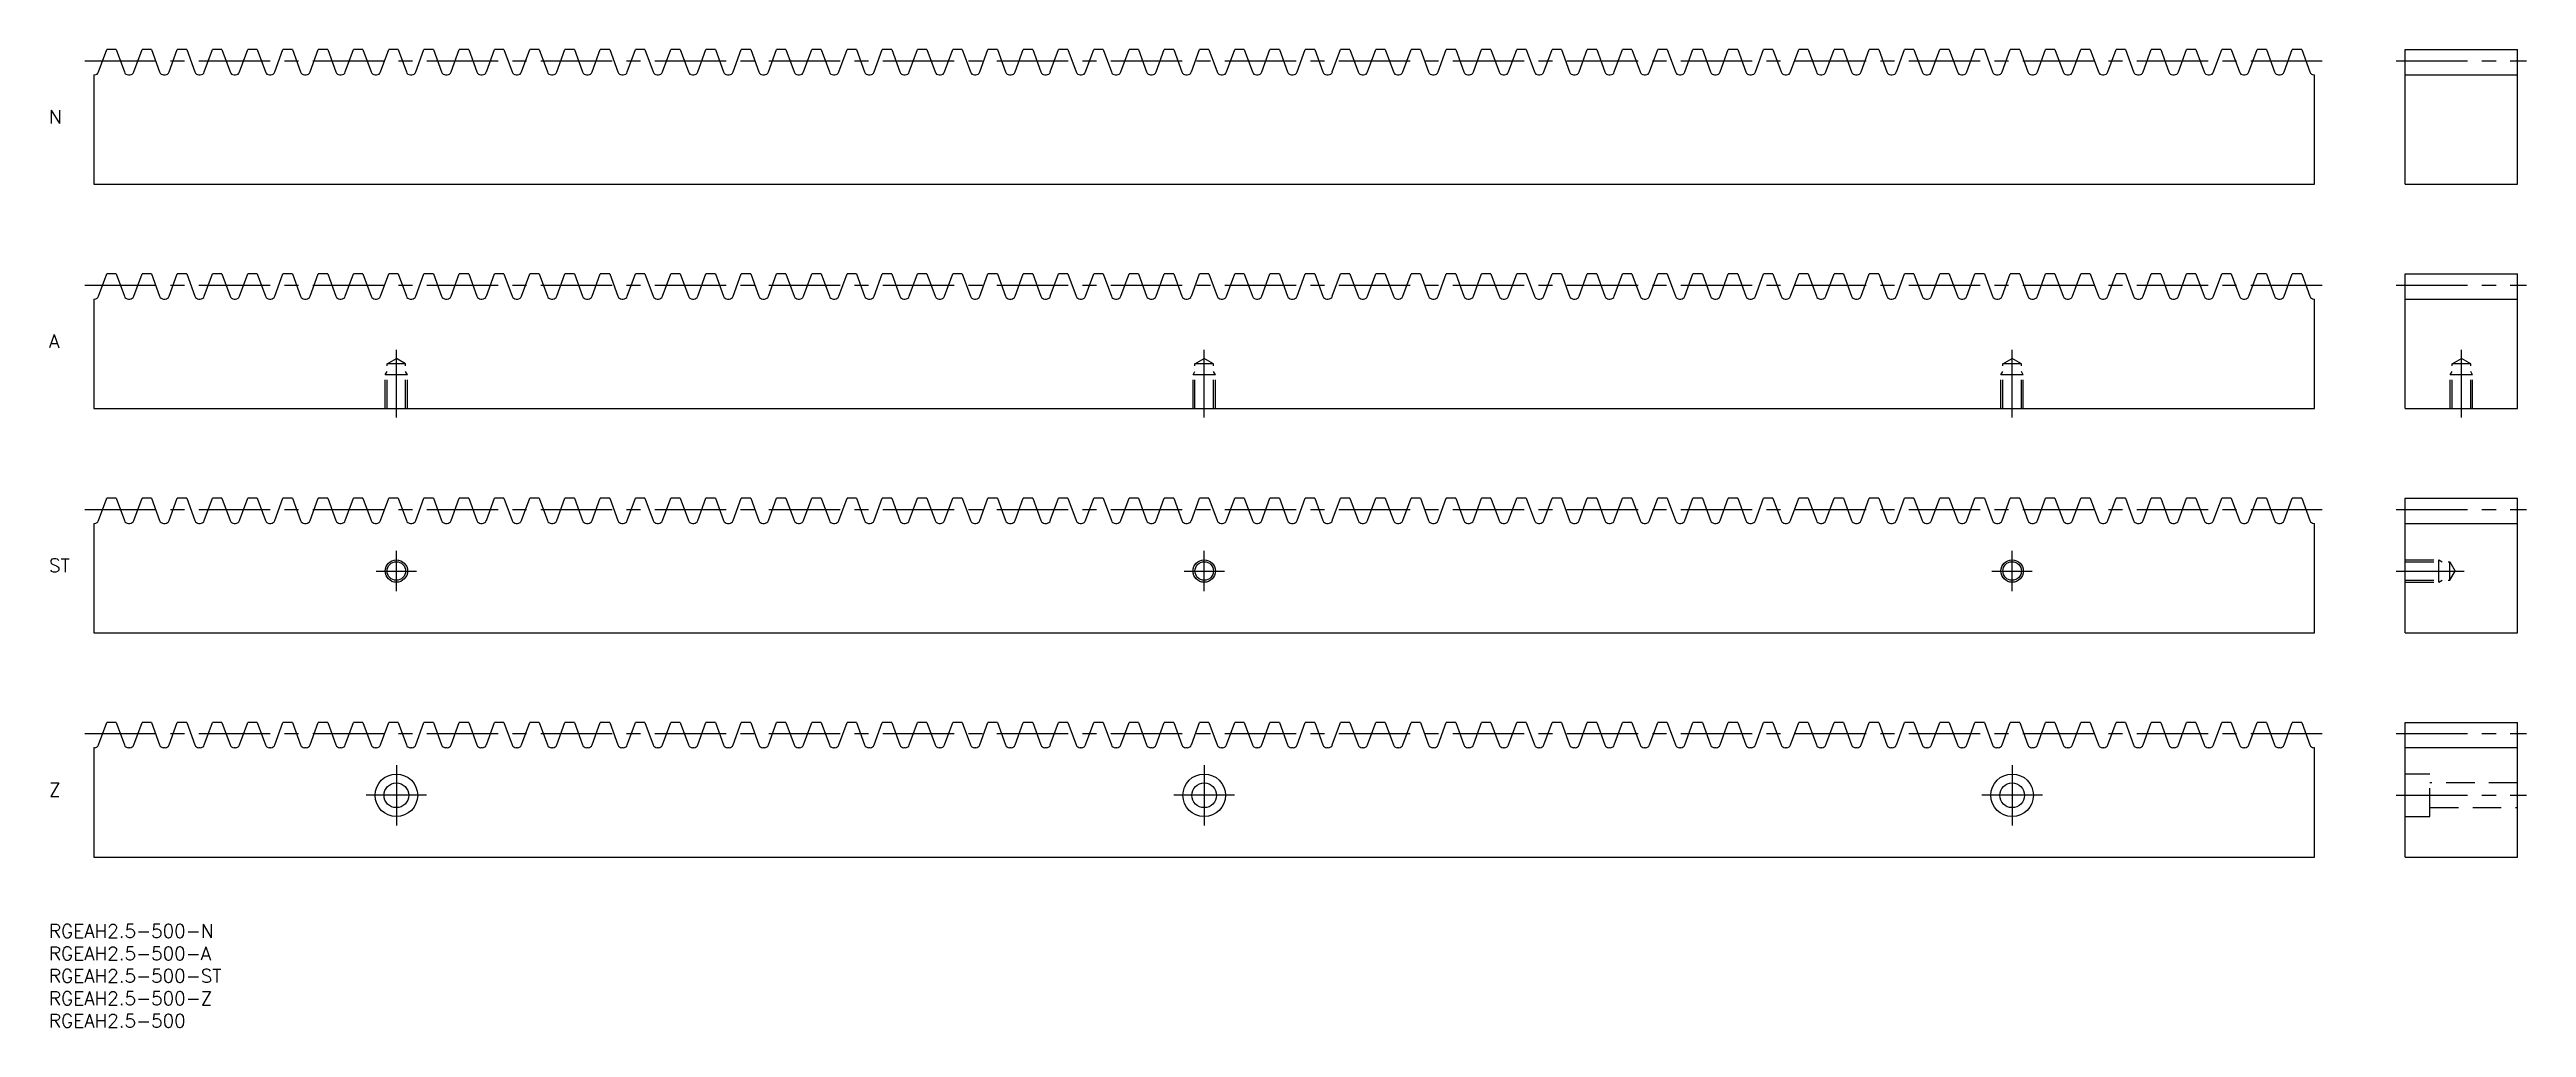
# Model space of a CAD drawing. Extents: x 0 to 552, y -23 to 195.
import ezdxf

# ---------------------------------------------------------------- set-up
doc = ezdxf.new("R2010")
doc.units = 0
doc.header["$LTSCALE"] = 0.5
doc.linetypes.add('CENTER', pattern=[50.8, 31.75, -6.35, 6.35, -6.35])
doc.linetypes.add('DASHED', pattern=[19.05, 12.7, -6.35])
for name, color, linetype in [('MSM_CENTER', 1, 'CENTER'), ('MSM_CONTINUOUS', 7, 'CONTINUOUS'), ('MSM_DASHED', 4, 'DASHED'), ('MSM_NARROW', 5, 'CONTINUOUS'), ('MSM_PART_NUMBER', 7, 'CONTINUOUS')]:
    doc.layers.add(name, color=color, linetype=linetype)
doc.styles.get("Standard").update_dxf_attribs({"font": 'txt.shx', "height": 3, "bigfont": 'bigfont.shx'})

msp = doc.modelspace()

# ---------------------------------------------------------------- texts
at = {"layer": 'MSM_PART_NUMBER', "linetype": 'CONTINUOUS'}
for s, p in [('N', (0, 178.5)), ('A', (0, 128.5)), ('ST', (0, 78.5)), ('Z', (0, 28.5)), ('RGEAH2.5-500-N', (0, -3)), ('RGEAH2.5-500-A', (0, -8)), ('RGEAH2.5-500-ST', (0, -13)), ('RGEAH2.5-500-Z', (0, -18)), ('RGEAH2.5-500', (0, -23))]:
    msp.add_text(s, height=3, dxfattribs=at).set_placement(p)

# ---------------------------------------------------------------- linework, layer by layer
at = {"layer": 'MSM_CENTER'}
for p, q in [((8, 192.5), (506.8, 192.5)), ((523, 192.5), (552, 192.5)), ((8, 142.5), (506.8, 142.5)), ((523, 142.5), (552, 142.5)), ((77.4, 113), (77.4, 128.09)), ((257.4, 113), (257.4, 128.09)), ((437.4, 113), (437.4, 128.09)), ((537.5, 113), (537.5, 128.09)), ((8, 92.5), (506.8, 92.5)), ((523, 92.5), (552, 92.5)), ((77.4, 74.25), (77.4, 83.25)), ((257.4, 74.25), (257.4, 83.25)), ((437.4, 74.25), (437.4, 83.25)), ((72.9, 78.75), (81.9, 78.75)), ((252.9, 78.75), (261.9, 78.75)), ((432.9, 78.75), (441.9, 78.75)), ((523, 78.75), (538.09, 78.75)), ((8, 42.5), (506.8, 42.5)), ((523, 42.5), (552, 42.5)), ((77.4, 35.5), (77.4, 22)), ((257.4, 35.5), (257.4, 22)), ((437.4, 35.5), (437.4, 22)), ((84.15, 28.75), (70.65, 28.75)), ((264.15, 28.75), (250.65, 28.75)), ((444.15, 28.75), (430.65, 28.75)), ((523, 28.75), (552, 28.75))]:
    msp.add_line(p, q, dxfattribs=at)
at = {"layer": 'MSM_CONTINUOUS'}
for p, q in [((11.05, 190), (12.87, 195)), ((14.98, 195), (12.87, 195)), ((14.98, 195), (16.8, 190)), ((18.91, 190), (20.73, 195)), ((22.83, 195), (20.73, 195)), ((22.83, 195), (24.65, 190)), ((26.76, 190), (28.58, 195)), ((30.69, 195), (28.58, 195)), ((30.69, 195), (32.51, 190)), ((34.61, 190), (36.43, 195)), ((38.54, 195), (36.43, 195)), ((38.54, 195), (40.36, 190)), ((42.47, 190), (44.29, 195)), ((46.4, 195), (44.29, 195)), ((46.4, 195), (48.22, 190)), ((50.32, 190), (52.14, 195)), ((54.25, 195), (52.14, 195)), ((54.25, 195), (56.07, 190)), ((58.18, 190), (60, 195)), ((62.1, 195), (60, 195)), ((62.1, 195), (63.92, 190)), ((66.03, 190), (67.85, 195)), ((69.96, 195), (67.85, 195)), ((69.96, 195), (71.78, 190)), ((73.88, 190), (75.7, 195)), ((77.81, 195), (75.7, 195)), ((77.81, 195), (79.63, 190)), ((81.74, 190), (83.56, 195)), ((85.67, 195), (83.56, 195)), ((85.67, 195), (87.49, 190)), ((89.59, 190), (91.41, 195)), ((93.52, 195), (91.41, 195)), ((93.52, 195), (95.34, 190)), ((97.45, 190), (99.27, 195)), ((101.37, 195), (99.27, 195)), ((101.37, 195), (103.19, 190)), ((105.3, 190), (107.12, 195)), ((109.23, 195), (107.12, 195)), ((109.23, 195), (111.05, 190)), ((113.15, 190), (114.97, 195)), ((117.08, 195), (114.97, 195)), ((117.08, 195), (118.9, 190)), ((121.01, 190), (122.83, 195)), ((124.94, 195), (122.83, 195)), ((124.94, 195), (126.76, 190)), ((128.86, 190), (130.68, 195)), ((132.79, 195), (130.68, 195)), ((132.79, 195), (134.61, 190)), ((136.72, 190), (138.54, 195)), ((140.64, 195), (138.54, 195)), ((140.64, 195), (142.46, 190)), ((144.57, 190), (146.39, 195)), ((148.5, 195), (146.39, 195)), ((148.5, 195), (150.32, 190)), ((152.42, 190), (154.24, 195)), ((156.35, 195), (154.24, 195)), ((156.35, 195), (158.17, 190)), ((160.28, 190), (162.1, 195)), ((164.21, 195), (162.1, 195)), ((164.21, 195), (166.03, 190)), ((168.13, 190), (169.95, 195)), ((172.06, 195), (169.95, 195)), ((172.06, 195), (173.88, 190)), ((175.99, 190), (177.81, 195)), ((179.91, 195), (177.81, 195)), ((179.91, 195), (181.73, 190)), ((183.84, 190), (185.66, 195)), ((187.77, 195), (185.66, 195)), ((187.77, 195), (189.59, 190)), ((191.69, 190), (193.51, 195)), ((195.62, 195), (193.51, 195)), ((195.62, 195), (197.44, 190)), ((199.55, 190), (201.37, 195)), ((203.48, 195), (201.37, 195)), ((203.48, 195), (205.3, 190)), ((207.4, 190), (209.22, 195)), ((211.33, 195), (209.22, 195)), ((211.33, 195), (213.15, 190)), ((215.26, 190), (217.08, 195)), ((219.18, 195), (217.08, 195)), ((219.18, 195), (221, 190)), ((223.11, 190), (224.93, 195)), ((227.04, 195), (224.93, 195)), ((227.04, 195), (228.86, 190)), ((230.96, 190), (232.78, 195)), ((234.89, 195), (232.78, 195)), ((234.89, 195), (236.71, 190)), ((238.82, 190), (240.64, 195)), ((242.75, 195), (240.64, 195)), ((242.75, 195), (244.57, 190)), ((246.67, 190), (248.49, 195)), ((250.6, 195), (248.49, 195)), ((250.6, 195), (252.42, 190)), ((254.53, 190), (256.35, 195)), ((258.45, 195), (256.35, 195)), ((258.45, 195), (260.27, 190)), ((262.38, 190), (264.2, 195)), ((266.31, 195), (264.2, 195)), ((266.31, 195), (268.13, 190)), ((270.23, 190), (272.05, 195)), ((274.16, 195), (272.05, 195)), ((274.16, 195), (275.98, 190)), ((278.09, 190), (279.91, 195)), ((282.02, 195), (279.91, 195)), ((282.02, 195), (283.84, 190)), ((285.94, 190), (287.76, 195)), ((289.87, 195), (287.76, 195)), ((289.87, 195), (291.69, 190)), ((293.8, 190), (295.62, 195)), ((297.72, 195), (295.62, 195)), ((297.72, 195), (299.54, 190)), ((301.65, 190), (303.47, 195)), ((305.58, 195), (303.47, 195)), ((305.58, 195), (307.4, 190)), ((309.5, 190), (311.32, 195)), ((313.43, 195), (311.32, 195)), ((313.43, 195), (315.25, 190)), ((317.36, 190), (319.18, 195)), ((321.29, 195), (319.18, 195)), ((321.29, 195), (323.11, 190)), ((325.21, 190), (327.03, 195)), ((329.14, 195), (327.03, 195)), ((329.14, 195), (330.96, 190)), ((333.07, 190), (334.89, 195)), ((336.99, 195), (334.89, 195)), ((336.99, 195), (338.81, 190)), ((340.92, 190), (342.74, 195)), ((344.85, 195), (342.74, 195)), ((344.85, 195), (346.67, 190)), ((348.77, 190), (350.59, 195)), ((352.7, 195), (350.59, 195)), ((352.7, 195), (354.52, 190)), ((356.63, 190), (358.45, 195)), ((360.56, 195), (358.45, 195)), ((360.56, 195), (362.38, 190)), ((364.48, 190), (366.3, 195)), ((368.41, 195), (366.3, 195)), ((368.41, 195), (370.23, 190)), ((372.34, 190), (374.16, 195)), ((376.26, 195), (374.16, 195)), ((376.26, 195), (378.08, 190)), ((380.19, 190), (382.01, 195)), ((384.12, 195), (382.01, 195)), ((384.12, 195), (385.94, 190)), ((388.04, 190), (389.86, 195)), ((391.97, 195), (389.86, 195)), ((391.97, 195), (393.79, 190)), ((395.9, 190), (397.72, 195)), ((399.83, 195), (397.72, 195)), ((399.83, 195), (401.65, 190)), ((403.75, 190), (405.57, 195)), ((407.68, 195), (405.57, 195)), ((407.68, 195), (409.5, 190)), ((411.61, 190), (413.43, 195)), ((415.53, 195), (413.43, 195)), ((415.53, 195), (417.35, 190)), ((419.46, 190), (421.28, 195)), ((423.39, 195), (421.28, 195)), ((423.39, 195), (425.21, 190)), ((427.31, 190), (429.13, 195)), ((431.24, 195), (429.13, 195)), ((431.24, 195), (433.06, 190)), ((435.17, 190), (436.99, 195)), ((439.1, 195), (436.99, 195)), ((439.1, 195), (440.92, 190)), ((443.02, 190), (444.84, 195)), ((446.95, 195), (444.84, 195)), ((446.95, 195), (448.77, 190)), ((450.88, 190), (452.7, 195)), ((454.8, 195), (452.7, 195)), ((454.8, 195), (456.62, 190)), ((458.73, 190), (460.55, 195)), ((462.66, 195), (460.55, 195)), ((462.66, 195), (464.48, 190)), ((466.58, 190), (468.4, 195)), ((470.51, 195), (468.4, 195)), ((470.51, 195), (472.33, 190)), ((474.44, 190), (476.26, 195)), ((478.37, 195), (476.26, 195)), ((478.37, 195), (480.19, 190)), ((482.29, 190), (484.11, 195)), ((486.22, 195), (484.11, 195)), ((486.22, 195), (488.04, 190)), ((490.15, 190), (491.97, 195)), ((494.07, 195), (491.97, 195)), ((494.07, 195), (495.89, 190)), ((498, 190), (499.82, 195)), ((501.93, 195), (499.82, 195)), ((501.93, 195), (503.75, 190)), ((525, 195), (550, 195)), ((525, 165), (525, 195)), ((550, 165), (550, 195)), ((10, 189.38), (10.16, 189.38)), ((10, 189.38), (10, 165)), ((17.69, 189.38), (18.01, 189.38)), ((25.55, 189.38), (25.87, 189.38)), ((33.4, 189.38), (33.72, 189.38)), ((41.25, 189.38), (41.58, 189.38)), ((49.11, 189.38), (49.43, 189.38)), ((56.96, 189.38), (57.28, 189.38)), ((64.82, 189.38), (65.14, 189.38)), ((72.67, 189.38), (72.99, 189.38)), ((80.52, 189.38), (80.85, 189.38)), ((88.38, 189.38), (88.7, 189.38)), ((96.23, 189.38), (96.55, 189.38)), ((104.09, 189.38), (104.41, 189.38)), ((111.94, 189.38), (112.26, 189.38)), ((119.79, 189.38), (120.12, 189.38)), ((127.65, 189.38), (127.97, 189.38)), ((135.5, 189.38), (135.82, 189.38)), ((143.36, 189.38), (143.68, 189.38)), ((151.21, 189.38), (151.53, 189.38)), ((159.06, 189.38), (159.39, 189.38)), ((166.92, 189.38), (167.24, 189.38)), ((174.77, 189.38), (175.09, 189.38)), ((182.63, 189.38), (182.95, 189.38)), ((190.48, 189.38), (190.8, 189.38)), ((198.33, 189.38), (198.66, 189.38)), ((206.19, 189.38), (206.51, 189.38)), ((214.04, 189.38), (214.36, 189.38)), ((221.9, 189.38), (222.22, 189.38)), ((229.75, 189.38), (230.07, 189.38)), ((237.6, 189.38), (237.93, 189.38)), ((245.46, 189.38), (245.78, 189.38)), ((253.31, 189.38), (253.63, 189.38)), ((261.17, 189.38), (261.49, 189.38)), ((269.02, 189.38), (269.34, 189.38)), ((276.87, 189.38), (277.2, 189.38)), ((284.73, 189.38), (285.05, 189.38)), ((292.58, 189.38), (292.9, 189.38)), ((300.44, 189.38), (300.76, 189.38)), ((308.29, 189.38), (308.61, 189.38)), ((316.14, 189.38), (316.47, 189.38)), ((324, 189.38), (324.32, 189.38)), ((331.85, 189.38), (332.17, 189.38)), ((339.71, 189.38), (340.03, 189.38)), ((347.56, 189.38), (347.88, 189.38)), ((355.41, 189.38), (355.74, 189.38)), ((363.27, 189.38), (363.59, 189.38)), ((371.12, 189.38), (371.44, 189.38)), ((378.98, 189.38), (379.3, 189.38)), ((386.83, 189.38), (387.15, 189.38)), ((394.68, 189.38), (395.01, 189.38)), ((402.54, 189.38), (402.86, 189.38)), ((410.39, 189.38), (410.71, 189.38)), ((418.25, 189.38), (418.57, 189.38)), ((426.1, 189.38), (426.42, 189.38)), ((433.95, 189.38), (434.28, 189.38)), ((441.81, 189.38), (442.13, 189.38)), ((449.66, 189.38), (449.98, 189.38)), ((457.52, 189.38), (457.84, 189.38)), ((465.37, 189.38), (465.69, 189.38)), ((473.22, 189.38), (473.55, 189.38)), ((481.08, 189.38), (481.4, 189.38)), ((488.93, 189.38), (489.25, 189.38)), ((496.79, 189.38), (497.11, 189.38)), ((504.64, 189.38), (504.8, 189.38)), ((504.8, 165), (504.8, 189.38)), ((525, 189.38), (550, 189.38)), ((10, 165), (504.8, 165)), ((525, 165), (550, 165)), ((11.05, 140), (12.87, 145)), ((14.98, 145), (12.87, 145)), ((14.98, 145), (16.8, 140)), ((18.91, 140), (20.73, 145)), ((22.83, 145), (20.73, 145)), ((22.83, 145), (24.65, 140)), ((26.76, 140), (28.58, 145)), ((30.69, 145), (28.58, 145)), ((30.69, 145), (32.51, 140)), ((34.61, 140), (36.43, 145)), ((38.54, 145), (36.43, 145)), ((38.54, 145), (40.36, 140)), ((42.47, 140), (44.29, 145)), ((46.4, 145), (44.29, 145)), ((46.4, 145), (48.22, 140)), ((50.32, 140), (52.14, 145)), ((54.25, 145), (52.14, 145)), ((54.25, 145), (56.07, 140)), ((58.18, 140), (60, 145)), ((62.1, 145), (60, 145)), ((62.1, 145), (63.92, 140)), ((66.03, 140), (67.85, 145)), ((69.96, 145), (67.85, 145)), ((69.96, 145), (71.78, 140)), ((73.88, 140), (75.7, 145)), ((77.81, 145), (75.7, 145)), ((77.81, 145), (79.63, 140)), ((81.74, 140), (83.56, 145)), ((85.67, 145), (83.56, 145)), ((85.67, 145), (87.49, 140)), ((89.59, 140), (91.41, 145)), ((93.52, 145), (91.41, 145)), ((93.52, 145), (95.34, 140)), ((97.45, 140), (99.27, 145)), ((101.37, 145), (99.27, 145)), ((101.37, 145), (103.19, 140)), ((105.3, 140), (107.12, 145)), ((109.23, 145), (107.12, 145)), ((109.23, 145), (111.05, 140)), ((113.15, 140), (114.97, 145)), ((117.08, 145), (114.97, 145)), ((117.08, 145), (118.9, 140)), ((121.01, 140), (122.83, 145)), ((124.94, 145), (122.83, 145)), ((124.94, 145), (126.76, 140)), ((128.86, 140), (130.68, 145)), ((132.79, 145), (130.68, 145)), ((132.79, 145), (134.61, 140)), ((136.72, 140), (138.54, 145)), ((140.64, 145), (138.54, 145)), ((140.64, 145), (142.46, 140)), ((144.57, 140), (146.39, 145)), ((148.5, 145), (146.39, 145)), ((148.5, 145), (150.32, 140)), ((152.42, 140), (154.24, 145)), ((156.35, 145), (154.24, 145)), ((156.35, 145), (158.17, 140)), ((160.28, 140), (162.1, 145)), ((164.21, 145), (162.1, 145)), ((164.21, 145), (166.03, 140)), ((168.13, 140), (169.95, 145)), ((172.06, 145), (169.95, 145)), ((172.06, 145), (173.88, 140)), ((175.99, 140), (177.81, 145)), ((179.91, 145), (177.81, 145)), ((179.91, 145), (181.73, 140)), ((183.84, 140), (185.66, 145)), ((187.77, 145), (185.66, 145)), ((187.77, 145), (189.59, 140)), ((191.69, 140), (193.51, 145)), ((195.62, 145), (193.51, 145)), ((195.62, 145), (197.44, 140)), ((199.55, 140), (201.37, 145)), ((203.48, 145), (201.37, 145)), ((203.48, 145), (205.3, 140)), ((207.4, 140), (209.22, 145)), ((211.33, 145), (209.22, 145)), ((211.33, 145), (213.15, 140)), ((215.26, 140), (217.08, 145)), ((219.18, 145), (217.08, 145)), ((219.18, 145), (221, 140)), ((223.11, 140), (224.93, 145)), ((227.04, 145), (224.93, 145)), ((227.04, 145), (228.86, 140)), ((230.96, 140), (232.78, 145)), ((234.89, 145), (232.78, 145)), ((234.89, 145), (236.71, 140)), ((238.82, 140), (240.64, 145)), ((242.75, 145), (240.64, 145)), ((242.75, 145), (244.57, 140)), ((246.67, 140), (248.49, 145)), ((250.6, 145), (248.49, 145)), ((250.6, 145), (252.42, 140)), ((254.53, 140), (256.35, 145)), ((258.45, 145), (256.35, 145)), ((258.45, 145), (260.27, 140)), ((262.38, 140), (264.2, 145)), ((266.31, 145), (264.2, 145)), ((266.31, 145), (268.13, 140)), ((270.23, 140), (272.05, 145)), ((274.16, 145), (272.05, 145)), ((274.16, 145), (275.98, 140)), ((278.09, 140), (279.91, 145)), ((282.02, 145), (279.91, 145)), ((282.02, 145), (283.84, 140)), ((285.94, 140), (287.76, 145)), ((289.87, 145), (287.76, 145)), ((289.87, 145), (291.69, 140)), ((293.8, 140), (295.62, 145)), ((297.72, 145), (295.62, 145)), ((297.72, 145), (299.54, 140)), ((301.65, 140), (303.47, 145)), ((305.58, 145), (303.47, 145)), ((305.58, 145), (307.4, 140)), ((309.5, 140), (311.32, 145)), ((313.43, 145), (311.32, 145)), ((313.43, 145), (315.25, 140)), ((317.36, 140), (319.18, 145)), ((321.29, 145), (319.18, 145)), ((321.29, 145), (323.11, 140)), ((325.21, 140), (327.03, 145)), ((329.14, 145), (327.03, 145)), ((329.14, 145), (330.96, 140)), ((333.07, 140), (334.89, 145)), ((336.99, 145), (334.89, 145)), ((336.99, 145), (338.81, 140)), ((340.92, 140), (342.74, 145)), ((344.85, 145), (342.74, 145)), ((344.85, 145), (346.67, 140)), ((348.77, 140), (350.59, 145)), ((352.7, 145), (350.59, 145)), ((352.7, 145), (354.52, 140)), ((356.63, 140), (358.45, 145)), ((360.56, 145), (358.45, 145)), ((360.56, 145), (362.38, 140)), ((364.48, 140), (366.3, 145)), ((368.41, 145), (366.3, 145)), ((368.41, 145), (370.23, 140)), ((372.34, 140), (374.16, 145)), ((376.26, 145), (374.16, 145)), ((376.26, 145), (378.08, 140)), ((380.19, 140), (382.01, 145)), ((384.12, 145), (382.01, 145)), ((384.12, 145), (385.94, 140)), ((388.04, 140), (389.86, 145)), ((391.97, 145), (389.86, 145)), ((391.97, 145), (393.79, 140)), ((395.9, 140), (397.72, 145)), ((399.83, 145), (397.72, 145)), ((399.83, 145), (401.65, 140)), ((403.75, 140), (405.57, 145)), ((407.68, 145), (405.57, 145)), ((407.68, 145), (409.5, 140)), ((411.61, 140), (413.43, 145)), ((415.53, 145), (413.43, 145)), ((415.53, 145), (417.35, 140)), ((419.46, 140), (421.28, 145)), ((423.39, 145), (421.28, 145)), ((423.39, 145), (425.21, 140)), ((427.31, 140), (429.13, 145)), ((431.24, 145), (429.13, 145)), ((431.24, 145), (433.06, 140)), ((435.17, 140), (436.99, 145)), ((439.1, 145), (436.99, 145)), ((439.1, 145), (440.92, 140)), ((443.02, 140), (444.84, 145)), ((446.95, 145), (444.84, 145)), ((446.95, 145), (448.77, 140)), ((450.88, 140), (452.7, 145)), ((454.8, 145), (452.7, 145)), ((454.8, 145), (456.62, 140)), ((458.73, 140), (460.55, 145)), ((462.66, 145), (460.55, 145)), ((462.66, 145), (464.48, 140)), ((466.58, 140), (468.4, 145)), ((470.51, 145), (468.4, 145)), ((470.51, 145), (472.33, 140)), ((474.44, 140), (476.26, 145)), ((478.37, 145), (476.26, 145)), ((478.37, 145), (480.19, 140)), ((482.29, 140), (484.11, 145)), ((486.22, 145), (484.11, 145)), ((486.22, 145), (488.04, 140)), ((490.15, 140), (491.97, 145)), ((494.07, 145), (491.97, 145)), ((494.07, 145), (495.89, 140)), ((498, 140), (499.82, 145)), ((501.93, 145), (499.82, 145)), ((501.93, 145), (503.75, 140)), ((525, 145), (550, 145)), ((525, 115), (525, 145)), ((550, 115), (550, 145)), ((10, 139.38), (10.16, 139.38)), ((10, 139.38), (10, 115)), ((17.69, 139.38), (18.01, 139.38)), ((25.55, 139.38), (25.87, 139.38)), ((33.4, 139.38), (33.72, 139.38)), ((41.25, 139.38), (41.58, 139.38)), ((49.11, 139.38), (49.43, 139.38)), ((56.96, 139.38), (57.28, 139.38)), ((64.82, 139.38), (65.14, 139.38)), ((72.67, 139.38), (72.99, 139.38)), ((80.52, 139.38), (80.85, 139.38)), ((88.38, 139.38), (88.7, 139.38)), ((96.23, 139.38), (96.55, 139.38)), ((104.09, 139.38), (104.41, 139.38)), ((111.94, 139.38), (112.26, 139.38)), ((119.79, 139.38), (120.12, 139.38)), ((127.65, 139.38), (127.97, 139.38)), ((135.5, 139.38), (135.82, 139.38)), ((143.36, 139.38), (143.68, 139.38)), ((151.21, 139.38), (151.53, 139.38)), ((159.06, 139.38), (159.39, 139.38)), ((166.92, 139.38), (167.24, 139.38)), ((174.77, 139.38), (175.09, 139.38)), ((182.63, 139.38), (182.95, 139.38)), ((190.48, 139.38), (190.8, 139.38)), ((198.33, 139.38), (198.66, 139.38)), ((206.19, 139.38), (206.51, 139.38)), ((214.04, 139.38), (214.36, 139.38)), ((221.9, 139.38), (222.22, 139.38)), ((229.75, 139.38), (230.07, 139.38)), ((237.6, 139.38), (237.93, 139.38)), ((245.46, 139.38), (245.78, 139.38)), ((253.31, 139.38), (253.63, 139.38)), ((261.17, 139.38), (261.49, 139.38)), ((269.02, 139.38), (269.34, 139.38)), ((276.87, 139.38), (277.2, 139.38)), ((284.73, 139.38), (285.05, 139.38)), ((292.58, 139.38), (292.9, 139.38)), ((300.44, 139.38), (300.76, 139.38)), ((308.29, 139.38), (308.61, 139.38)), ((316.14, 139.38), (316.47, 139.38)), ((324, 139.38), (324.32, 139.38)), ((331.85, 139.38), (332.17, 139.38)), ((339.71, 139.38), (340.03, 139.38)), ((347.56, 139.38), (347.88, 139.38)), ((355.41, 139.38), (355.74, 139.38)), ((363.27, 139.38), (363.59, 139.38)), ((371.12, 139.38), (371.44, 139.38)), ((378.98, 139.38), (379.3, 139.38)), ((386.83, 139.38), (387.15, 139.38)), ((394.68, 139.38), (395.01, 139.38)), ((402.54, 139.38), (402.86, 139.38)), ((410.39, 139.38), (410.71, 139.38)), ((418.25, 139.38), (418.57, 139.38)), ((426.1, 139.38), (426.42, 139.38)), ((433.95, 139.38), (434.28, 139.38)), ((441.81, 139.38), (442.13, 139.38)), ((449.66, 139.38), (449.98, 139.38)), ((457.52, 139.38), (457.84, 139.38)), ((465.37, 139.38), (465.69, 139.38)), ((473.22, 139.38), (473.55, 139.38)), ((481.08, 139.38), (481.4, 139.38)), ((488.93, 139.38), (489.25, 139.38)), ((496.79, 139.38), (497.11, 139.38)), ((504.64, 139.38), (504.8, 139.38)), ((504.8, 115), (504.8, 139.38)), ((525, 139.38), (550, 139.38)), ((10, 115), (504.8, 115)), ((525, 115), (550, 115)), ((11.05, 90), (12.87, 95)), ((14.98, 95), (12.87, 95)), ((14.98, 95), (16.8, 90)), ((18.91, 90), (20.73, 95)), ((22.83, 95), (20.73, 95)), ((22.83, 95), (24.65, 90)), ((26.76, 90), (28.58, 95)), ((30.69, 95), (28.58, 95)), ((30.69, 95), (32.51, 90)), ((34.61, 90), (36.43, 95)), ((38.54, 95), (36.43, 95)), ((38.54, 95), (40.36, 90)), ((42.47, 90), (44.29, 95)), ((46.4, 95), (44.29, 95)), ((46.4, 95), (48.22, 90)), ((50.32, 90), (52.14, 95)), ((54.25, 95), (52.14, 95)), ((54.25, 95), (56.07, 90)), ((58.18, 90), (60, 95)), ((62.1, 95), (60, 95)), ((62.1, 95), (63.92, 90)), ((66.03, 90), (67.85, 95)), ((69.96, 95), (67.85, 95)), ((69.96, 95), (71.78, 90)), ((73.88, 90), (75.7, 95)), ((77.81, 95), (75.7, 95)), ((77.81, 95), (79.63, 90)), ((81.74, 90), (83.56, 95)), ((85.67, 95), (83.56, 95)), ((85.67, 95), (87.49, 90)), ((89.59, 90), (91.41, 95)), ((93.52, 95), (91.41, 95)), ((93.52, 95), (95.34, 90)), ((97.45, 90), (99.27, 95)), ((101.37, 95), (99.27, 95)), ((101.37, 95), (103.19, 90)), ((105.3, 90), (107.12, 95)), ((109.23, 95), (107.12, 95)), ((109.23, 95), (111.05, 90)), ((113.15, 90), (114.97, 95)), ((117.08, 95), (114.97, 95)), ((117.08, 95), (118.9, 90)), ((121.01, 90), (122.83, 95)), ((124.94, 95), (122.83, 95)), ((124.94, 95), (126.76, 90)), ((128.86, 90), (130.68, 95)), ((132.79, 95), (130.68, 95)), ((132.79, 95), (134.61, 90)), ((136.72, 90), (138.54, 95)), ((140.64, 95), (138.54, 95)), ((140.64, 95), (142.46, 90)), ((144.57, 90), (146.39, 95)), ((148.5, 95), (146.39, 95)), ((148.5, 95), (150.32, 90)), ((152.42, 90), (154.24, 95)), ((156.35, 95), (154.24, 95)), ((156.35, 95), (158.17, 90)), ((160.28, 90), (162.1, 95)), ((164.21, 95), (162.1, 95)), ((164.21, 95), (166.03, 90)), ((168.13, 90), (169.95, 95)), ((172.06, 95), (169.95, 95)), ((172.06, 95), (173.88, 90)), ((175.99, 90), (177.81, 95)), ((179.91, 95), (177.81, 95)), ((179.91, 95), (181.73, 90)), ((183.84, 90), (185.66, 95)), ((187.77, 95), (185.66, 95)), ((187.77, 95), (189.59, 90)), ((191.69, 90), (193.51, 95)), ((195.62, 95), (193.51, 95)), ((195.62, 95), (197.44, 90)), ((199.55, 90), (201.37, 95)), ((203.48, 95), (201.37, 95)), ((203.48, 95), (205.3, 90)), ((207.4, 90), (209.22, 95)), ((211.33, 95), (209.22, 95)), ((211.33, 95), (213.15, 90)), ((215.26, 90), (217.08, 95)), ((219.18, 95), (217.08, 95)), ((219.18, 95), (221, 90)), ((223.11, 90), (224.93, 95)), ((227.04, 95), (224.93, 95)), ((227.04, 95), (228.86, 90)), ((230.96, 90), (232.78, 95)), ((234.89, 95), (232.78, 95)), ((234.89, 95), (236.71, 90)), ((238.82, 90), (240.64, 95)), ((242.75, 95), (240.64, 95)), ((242.75, 95), (244.57, 90)), ((246.67, 90), (248.49, 95)), ((250.6, 95), (248.49, 95)), ((250.6, 95), (252.42, 90)), ((254.53, 90), (256.35, 95)), ((258.45, 95), (256.35, 95)), ((258.45, 95), (260.27, 90)), ((262.38, 90), (264.2, 95)), ((266.31, 95), (264.2, 95)), ((266.31, 95), (268.13, 90)), ((270.23, 90), (272.05, 95)), ((274.16, 95), (272.05, 95)), ((274.16, 95), (275.98, 90)), ((278.09, 90), (279.91, 95)), ((282.02, 95), (279.91, 95)), ((282.02, 95), (283.84, 90)), ((285.94, 90), (287.76, 95)), ((289.87, 95), (287.76, 95)), ((289.87, 95), (291.69, 90)), ((293.8, 90), (295.62, 95)), ((297.72, 95), (295.62, 95)), ((297.72, 95), (299.54, 90)), ((301.65, 90), (303.47, 95)), ((305.58, 95), (303.47, 95)), ((305.58, 95), (307.4, 90)), ((309.5, 90), (311.32, 95)), ((313.43, 95), (311.32, 95)), ((313.43, 95), (315.25, 90)), ((317.36, 90), (319.18, 95)), ((321.29, 95), (319.18, 95)), ((321.29, 95), (323.11, 90)), ((325.21, 90), (327.03, 95)), ((329.14, 95), (327.03, 95)), ((329.14, 95), (330.96, 90)), ((333.07, 90), (334.89, 95)), ((336.99, 95), (334.89, 95)), ((336.99, 95), (338.81, 90)), ((340.92, 90), (342.74, 95)), ((344.85, 95), (342.74, 95)), ((344.85, 95), (346.67, 90)), ((348.77, 90), (350.59, 95)), ((352.7, 95), (350.59, 95)), ((352.7, 95), (354.52, 90)), ((356.63, 90), (358.45, 95)), ((360.56, 95), (358.45, 95)), ((360.56, 95), (362.38, 90)), ((364.48, 90), (366.3, 95)), ((368.41, 95), (366.3, 95)), ((368.41, 95), (370.23, 90)), ((372.34, 90), (374.16, 95)), ((376.26, 95), (374.16, 95)), ((376.26, 95), (378.08, 90)), ((380.19, 90), (382.01, 95)), ((384.12, 95), (382.01, 95)), ((384.12, 95), (385.94, 90)), ((388.04, 90), (389.86, 95)), ((391.97, 95), (389.86, 95)), ((391.97, 95), (393.79, 90)), ((395.9, 90), (397.72, 95)), ((399.83, 95), (397.72, 95)), ((399.83, 95), (401.65, 90)), ((403.75, 90), (405.57, 95)), ((407.68, 95), (405.57, 95)), ((407.68, 95), (409.5, 90)), ((411.61, 90), (413.43, 95)), ((415.53, 95), (413.43, 95)), ((415.53, 95), (417.35, 90)), ((419.46, 90), (421.28, 95)), ((423.39, 95), (421.28, 95)), ((423.39, 95), (425.21, 90)), ((427.31, 90), (429.13, 95)), ((431.24, 95), (429.13, 95)), ((431.24, 95), (433.06, 90)), ((435.17, 90), (436.99, 95)), ((439.1, 95), (436.99, 95)), ((439.1, 95), (440.92, 90)), ((443.02, 90), (444.84, 95)), ((446.95, 95), (444.84, 95)), ((446.95, 95), (448.77, 90)), ((450.88, 90), (452.7, 95)), ((454.8, 95), (452.7, 95)), ((454.8, 95), (456.62, 90)), ((458.73, 90), (460.55, 95)), ((462.66, 95), (460.55, 95)), ((462.66, 95), (464.48, 90)), ((466.58, 90), (468.4, 95)), ((470.51, 95), (468.4, 95)), ((470.51, 95), (472.33, 90)), ((474.44, 90), (476.26, 95)), ((478.37, 95), (476.26, 95)), ((478.37, 95), (480.19, 90)), ((482.29, 90), (484.11, 95)), ((486.22, 95), (484.11, 95)), ((486.22, 95), (488.04, 90)), ((490.15, 90), (491.97, 95)), ((494.07, 95), (491.97, 95)), ((494.07, 95), (495.89, 90)), ((498, 90), (499.82, 95)), ((501.93, 95), (499.82, 95)), ((501.93, 95), (503.75, 90)), ((525, 95), (550, 95)), ((525, 65), (525, 95)), ((550, 65), (550, 95)), ((10, 89.38), (10.16, 89.38)), ((10, 89.38), (10, 65)), ((17.69, 89.38), (18.01, 89.38)), ((25.55, 89.38), (25.87, 89.38)), ((33.4, 89.38), (33.72, 89.38)), ((41.25, 89.38), (41.58, 89.38)), ((49.11, 89.38), (49.43, 89.38)), ((56.96, 89.38), (57.28, 89.38)), ((64.82, 89.38), (65.14, 89.38)), ((72.67, 89.38), (72.99, 89.38)), ((80.52, 89.38), (80.85, 89.38)), ((88.38, 89.38), (88.7, 89.38)), ((96.23, 89.38), (96.55, 89.38)), ((104.09, 89.38), (104.41, 89.38)), ((111.94, 89.38), (112.26, 89.38)), ((119.79, 89.38), (120.12, 89.38)), ((127.65, 89.38), (127.97, 89.38)), ((135.5, 89.38), (135.82, 89.38)), ((143.36, 89.38), (143.68, 89.38)), ((151.21, 89.38), (151.53, 89.38)), ((159.06, 89.38), (159.39, 89.38)), ((166.92, 89.38), (167.24, 89.38)), ((174.77, 89.38), (175.09, 89.38)), ((182.63, 89.38), (182.95, 89.38)), ((190.48, 89.38), (190.8, 89.38)), ((198.33, 89.38), (198.66, 89.38)), ((206.19, 89.38), (206.51, 89.38)), ((214.04, 89.38), (214.36, 89.38)), ((221.9, 89.38), (222.22, 89.38)), ((229.75, 89.38), (230.07, 89.38)), ((237.6, 89.38), (237.93, 89.38)), ((245.46, 89.38), (245.78, 89.38)), ((253.31, 89.38), (253.63, 89.38)), ((261.17, 89.38), (261.49, 89.38)), ((269.02, 89.38), (269.34, 89.38)), ((276.87, 89.38), (277.2, 89.38)), ((284.73, 89.38), (285.05, 89.38)), ((292.58, 89.38), (292.9, 89.38)), ((300.44, 89.38), (300.76, 89.38)), ((308.29, 89.38), (308.61, 89.38)), ((316.14, 89.38), (316.47, 89.38)), ((324, 89.38), (324.32, 89.38)), ((331.85, 89.38), (332.17, 89.38)), ((339.71, 89.38), (340.03, 89.38)), ((347.56, 89.38), (347.88, 89.38)), ((355.41, 89.38), (355.74, 89.38)), ((363.27, 89.38), (363.59, 89.38)), ((371.12, 89.38), (371.44, 89.38)), ((378.98, 89.38), (379.3, 89.38)), ((386.83, 89.38), (387.15, 89.38)), ((394.68, 89.38), (395.01, 89.38)), ((402.54, 89.38), (402.86, 89.38)), ((410.39, 89.38), (410.71, 89.38)), ((418.25, 89.38), (418.57, 89.38)), ((426.1, 89.38), (426.42, 89.38)), ((433.95, 89.38), (434.28, 89.38)), ((441.81, 89.38), (442.13, 89.38)), ((449.66, 89.38), (449.98, 89.38)), ((457.52, 89.38), (457.84, 89.38)), ((465.37, 89.38), (465.69, 89.38)), ((473.22, 89.38), (473.55, 89.38)), ((481.08, 89.38), (481.4, 89.38)), ((488.93, 89.38), (489.25, 89.38)), ((496.79, 89.38), (497.11, 89.38)), ((504.64, 89.38), (504.8, 89.38)), ((504.8, 65), (504.8, 89.38)), ((525, 89.38), (550, 89.38)), ((10, 65), (504.8, 65)), ((525, 65), (550, 65)), ((11.05, 40), (12.87, 45)), ((14.98, 45), (12.87, 45)), ((14.98, 45), (16.8, 40)), ((18.91, 40), (20.73, 45)), ((22.83, 45), (20.73, 45)), ((22.83, 45), (24.65, 40)), ((26.76, 40), (28.58, 45)), ((30.69, 45), (28.58, 45)), ((30.69, 45), (32.51, 40)), ((34.61, 40), (36.43, 45)), ((38.54, 45), (36.43, 45)), ((38.54, 45), (40.36, 40)), ((42.47, 40), (44.29, 45)), ((46.4, 45), (44.29, 45)), ((46.4, 45), (48.22, 40)), ((50.32, 40), (52.14, 45)), ((54.25, 45), (52.14, 45)), ((54.25, 45), (56.07, 40)), ((58.18, 40), (60, 45)), ((62.1, 45), (60, 45)), ((62.1, 45), (63.92, 40)), ((66.03, 40), (67.85, 45)), ((69.96, 45), (67.85, 45)), ((69.96, 45), (71.78, 40)), ((73.88, 40), (75.7, 45)), ((77.81, 45), (75.7, 45)), ((77.81, 45), (79.63, 40)), ((81.74, 40), (83.56, 45)), ((85.67, 45), (83.56, 45)), ((85.67, 45), (87.49, 40)), ((89.59, 40), (91.41, 45)), ((93.52, 45), (91.41, 45)), ((93.52, 45), (95.34, 40)), ((97.45, 40), (99.27, 45)), ((101.37, 45), (99.27, 45)), ((101.37, 45), (103.19, 40)), ((105.3, 40), (107.12, 45)), ((109.23, 45), (107.12, 45)), ((109.23, 45), (111.05, 40)), ((113.15, 40), (114.97, 45)), ((117.08, 45), (114.97, 45)), ((117.08, 45), (118.9, 40)), ((121.01, 40), (122.83, 45)), ((124.94, 45), (122.83, 45)), ((124.94, 45), (126.76, 40)), ((128.86, 40), (130.68, 45)), ((132.79, 45), (130.68, 45)), ((132.79, 45), (134.61, 40)), ((136.72, 40), (138.54, 45)), ((140.64, 45), (138.54, 45)), ((140.64, 45), (142.46, 40)), ((144.57, 40), (146.39, 45)), ((148.5, 45), (146.39, 45)), ((148.5, 45), (150.32, 40)), ((152.42, 40), (154.24, 45)), ((156.35, 45), (154.24, 45)), ((156.35, 45), (158.17, 40)), ((160.28, 40), (162.1, 45)), ((164.21, 45), (162.1, 45)), ((164.21, 45), (166.03, 40)), ((168.13, 40), (169.95, 45)), ((172.06, 45), (169.95, 45)), ((172.06, 45), (173.88, 40)), ((175.99, 40), (177.81, 45)), ((179.91, 45), (177.81, 45)), ((179.91, 45), (181.73, 40)), ((183.84, 40), (185.66, 45)), ((187.77, 45), (185.66, 45)), ((187.77, 45), (189.59, 40)), ((191.69, 40), (193.51, 45)), ((195.62, 45), (193.51, 45)), ((195.62, 45), (197.44, 40)), ((199.55, 40), (201.37, 45)), ((203.48, 45), (201.37, 45)), ((203.48, 45), (205.3, 40)), ((207.4, 40), (209.22, 45)), ((211.33, 45), (209.22, 45)), ((211.33, 45), (213.15, 40)), ((215.26, 40), (217.08, 45)), ((219.18, 45), (217.08, 45)), ((219.18, 45), (221, 40)), ((223.11, 40), (224.93, 45)), ((227.04, 45), (224.93, 45)), ((227.04, 45), (228.86, 40)), ((230.96, 40), (232.78, 45)), ((234.89, 45), (232.78, 45)), ((234.89, 45), (236.71, 40)), ((238.82, 40), (240.64, 45)), ((242.75, 45), (240.64, 45)), ((242.75, 45), (244.57, 40)), ((246.67, 40), (248.49, 45)), ((250.6, 45), (248.49, 45)), ((250.6, 45), (252.42, 40)), ((254.53, 40), (256.35, 45)), ((258.45, 45), (256.35, 45)), ((258.45, 45), (260.27, 40)), ((262.38, 40), (264.2, 45)), ((266.31, 45), (264.2, 45)), ((266.31, 45), (268.13, 40)), ((270.23, 40), (272.05, 45)), ((274.16, 45), (272.05, 45)), ((274.16, 45), (275.98, 40)), ((278.09, 40), (279.91, 45)), ((282.02, 45), (279.91, 45)), ((282.02, 45), (283.84, 40)), ((285.94, 40), (287.76, 45)), ((289.87, 45), (287.76, 45)), ((289.87, 45), (291.69, 40)), ((293.8, 40), (295.62, 45)), ((297.72, 45), (295.62, 45)), ((297.72, 45), (299.54, 40)), ((301.65, 40), (303.47, 45)), ((305.58, 45), (303.47, 45)), ((305.58, 45), (307.4, 40)), ((309.5, 40), (311.32, 45)), ((313.43, 45), (311.32, 45)), ((313.43, 45), (315.25, 40)), ((317.36, 40), (319.18, 45)), ((321.29, 45), (319.18, 45)), ((321.29, 45), (323.11, 40)), ((325.21, 40), (327.03, 45)), ((329.14, 45), (327.03, 45)), ((329.14, 45), (330.96, 40)), ((333.07, 40), (334.89, 45)), ((336.99, 45), (334.89, 45)), ((336.99, 45), (338.81, 40)), ((340.92, 40), (342.74, 45)), ((344.85, 45), (342.74, 45)), ((344.85, 45), (346.67, 40)), ((348.77, 40), (350.59, 45)), ((352.7, 45), (350.59, 45)), ((352.7, 45), (354.52, 40)), ((356.63, 40), (358.45, 45)), ((360.56, 45), (358.45, 45)), ((360.56, 45), (362.38, 40)), ((364.48, 40), (366.3, 45)), ((368.41, 45), (366.3, 45)), ((368.41, 45), (370.23, 40)), ((372.34, 40), (374.16, 45)), ((376.26, 45), (374.16, 45)), ((376.26, 45), (378.08, 40)), ((380.19, 40), (382.01, 45)), ((384.12, 45), (382.01, 45)), ((384.12, 45), (385.94, 40)), ((388.04, 40), (389.86, 45)), ((391.97, 45), (389.86, 45)), ((391.97, 45), (393.79, 40)), ((395.9, 40), (397.72, 45)), ((399.83, 45), (397.72, 45)), ((399.83, 45), (401.65, 40)), ((403.75, 40), (405.57, 45)), ((407.68, 45), (405.57, 45)), ((407.68, 45), (409.5, 40)), ((411.61, 40), (413.43, 45)), ((415.53, 45), (413.43, 45)), ((415.53, 45), (417.35, 40)), ((419.46, 40), (421.28, 45)), ((423.39, 45), (421.28, 45)), ((423.39, 45), (425.21, 40)), ((427.31, 40), (429.13, 45)), ((431.24, 45), (429.13, 45)), ((431.24, 45), (433.06, 40)), ((435.17, 40), (436.99, 45)), ((439.1, 45), (436.99, 45)), ((439.1, 45), (440.92, 40)), ((443.02, 40), (444.84, 45)), ((446.95, 45), (444.84, 45)), ((446.95, 45), (448.77, 40)), ((450.88, 40), (452.7, 45)), ((454.8, 45), (452.7, 45)), ((454.8, 45), (456.62, 40)), ((458.73, 40), (460.55, 45)), ((462.66, 45), (460.55, 45)), ((462.66, 45), (464.48, 40)), ((466.58, 40), (468.4, 45)), ((470.51, 45), (468.4, 45)), ((470.51, 45), (472.33, 40)), ((474.44, 40), (476.26, 45)), ((478.37, 45), (476.26, 45)), ((478.37, 45), (480.19, 40)), ((482.29, 40), (484.11, 45)), ((486.22, 45), (484.11, 45)), ((486.22, 45), (488.04, 40)), ((490.15, 40), (491.97, 45)), ((494.07, 45), (491.97, 45)), ((494.07, 45), (495.89, 40)), ((498, 40), (499.82, 45)), ((501.93, 45), (499.82, 45)), ((501.93, 45), (503.75, 40)), ((525, 45), (550, 45)), ((525, 15), (525, 45)), ((550, 15), (550, 45)), ((10, 39.38), (10.16, 39.38)), ((10, 39.38), (10, 15)), ((17.69, 39.38), (18.01, 39.38)), ((25.55, 39.38), (25.87, 39.38)), ((33.4, 39.38), (33.72, 39.38)), ((41.25, 39.38), (41.58, 39.38)), ((49.11, 39.38), (49.43, 39.38)), ((56.96, 39.38), (57.28, 39.38)), ((64.82, 39.38), (65.14, 39.38)), ((72.67, 39.38), (72.99, 39.38)), ((80.52, 39.38), (80.85, 39.38)), ((88.38, 39.38), (88.7, 39.38)), ((96.23, 39.38), (96.55, 39.38)), ((104.09, 39.38), (104.41, 39.38)), ((111.94, 39.38), (112.26, 39.38)), ((119.79, 39.38), (120.12, 39.38)), ((127.65, 39.38), (127.97, 39.38)), ((135.5, 39.38), (135.82, 39.38)), ((143.36, 39.38), (143.68, 39.38)), ((151.21, 39.38), (151.53, 39.38)), ((159.06, 39.38), (159.39, 39.38)), ((166.92, 39.38), (167.24, 39.38)), ((174.77, 39.38), (175.09, 39.38)), ((182.63, 39.38), (182.95, 39.38)), ((190.48, 39.38), (190.8, 39.38)), ((198.33, 39.38), (198.66, 39.38)), ((206.19, 39.38), (206.51, 39.38)), ((214.04, 39.38), (214.36, 39.38)), ((221.9, 39.38), (222.22, 39.38)), ((229.75, 39.38), (230.07, 39.38)), ((237.6, 39.38), (237.93, 39.38)), ((245.46, 39.38), (245.78, 39.38)), ((253.31, 39.38), (253.63, 39.38)), ((261.17, 39.38), (261.49, 39.38)), ((269.02, 39.38), (269.34, 39.38)), ((276.87, 39.38), (277.2, 39.38)), ((284.73, 39.38), (285.05, 39.38)), ((292.58, 39.38), (292.9, 39.38)), ((300.44, 39.38), (300.76, 39.38)), ((308.29, 39.38), (308.61, 39.38)), ((316.14, 39.38), (316.47, 39.38)), ((324, 39.38), (324.32, 39.38)), ((331.85, 39.38), (332.17, 39.38)), ((339.71, 39.38), (340.03, 39.38)), ((347.56, 39.38), (347.88, 39.38)), ((355.41, 39.38), (355.74, 39.38)), ((363.27, 39.38), (363.59, 39.38)), ((371.12, 39.38), (371.44, 39.38)), ((378.98, 39.38), (379.3, 39.38)), ((386.83, 39.38), (387.15, 39.38)), ((394.68, 39.38), (395.01, 39.38)), ((402.54, 39.38), (402.86, 39.38)), ((410.39, 39.38), (410.71, 39.38)), ((418.25, 39.38), (418.57, 39.38)), ((426.1, 39.38), (426.42, 39.38)), ((433.95, 39.38), (434.28, 39.38)), ((441.81, 39.38), (442.13, 39.38)), ((449.66, 39.38), (449.98, 39.38)), ((457.52, 39.38), (457.84, 39.38)), ((465.37, 39.38), (465.69, 39.38)), ((473.22, 39.38), (473.55, 39.38)), ((481.08, 39.38), (481.4, 39.38)), ((488.93, 39.38), (489.25, 39.38)), ((496.79, 39.38), (497.11, 39.38)), ((504.64, 39.38), (504.8, 39.38)), ((504.8, 15), (504.8, 39.38)), ((525, 39.38), (550, 39.38)), ((10, 15), (504.8, 15)), ((525, 15), (550, 15))]:
    msp.add_line(p, q, dxfattribs=at)
for centre, radius in [((77.4, 78.75), 2.07), ((257.4, 78.75), 2.07), ((437.4, 78.75), 2.07), ((77.4, 28.75), 4.75), ((257.4, 28.75), 4.75), ((437.4, 28.75), 4.75), ((77.4, 28.75), 2.75), ((257.4, 28.75), 2.75), ((437.4, 28.75), 2.75)]:
    msp.add_circle(centre, radius, dxfattribs=at)
for centre, start, end in [((10.16, 190.32), 270, 340), ((17.69, 190.32), 200, 270), ((18.01, 190.32), 270, 340), ((25.55, 190.32), 200, 270), ((25.87, 190.32), 270, 340), ((33.4, 190.32), 200, 270), ((33.72, 190.32), 270, 340), ((41.25, 190.32), 200, 270), ((41.58, 190.32), 270, 340), ((49.11, 190.32), 200, 270), ((49.43, 190.32), 270, 340), ((56.96, 190.32), 200, 270), ((57.28, 190.32), 270, 340), ((64.82, 190.32), 200, 270), ((65.14, 190.32), 270, 340), ((72.67, 190.32), 200, 270), ((72.99, 190.32), 270, 340), ((80.52, 190.32), 200, 270), ((80.85, 190.32), 270, 340), ((88.38, 190.32), 200, 270), ((88.7, 190.32), 270, 340), ((96.23, 190.32), 200, 270), ((96.55, 190.32), 270, 340), ((104.09, 190.32), 200, 270), ((104.41, 190.32), 270, 340), ((111.94, 190.32), 200, 270), ((112.26, 190.32), 270, 340), ((119.79, 190.32), 200, 270), ((120.12, 190.32), 270, 340), ((127.65, 190.32), 200, 270), ((127.97, 190.32), 270, 340), ((135.5, 190.32), 200, 270), ((135.82, 190.32), 270, 340), ((143.36, 190.32), 200, 270), ((143.68, 190.32), 270, 340), ((151.21, 190.32), 200, 270), ((151.53, 190.32), 270, 340), ((159.06, 190.32), 200, 270), ((159.39, 190.32), 270, 340), ((166.92, 190.32), 200, 270), ((167.24, 190.32), 270, 340), ((174.77, 190.32), 200, 270), ((175.09, 190.32), 270, 340), ((182.63, 190.32), 200, 270), ((182.95, 190.32), 270, 340), ((190.48, 190.32), 200, 270), ((190.8, 190.32), 270, 340), ((198.33, 190.32), 200, 270), ((198.66, 190.32), 270, 340), ((206.19, 190.32), 200, 270), ((206.51, 190.32), 270, 340), ((214.04, 190.32), 200, 270), ((214.36, 190.32), 270, 340), ((221.9, 190.32), 200, 270), ((222.22, 190.32), 270, 340), ((229.75, 190.32), 200, 270), ((230.07, 190.32), 270, 340), ((237.6, 190.32), 200, 270), ((237.93, 190.32), 270, 340), ((245.46, 190.32), 200, 270), ((245.78, 190.32), 270, 340), ((253.31, 190.32), 200, 270), ((253.63, 190.32), 270, 340), ((261.17, 190.32), 200, 270), ((261.49, 190.32), 270, 340), ((269.02, 190.32), 200, 270), ((269.34, 190.32), 270, 340), ((276.87, 190.32), 200, 270), ((277.2, 190.32), 270, 340), ((284.73, 190.32), 200, 270), ((285.05, 190.32), 270, 340), ((292.58, 190.32), 200, 270), ((292.9, 190.32), 270, 340), ((300.44, 190.32), 200, 270), ((300.76, 190.32), 270, 340), ((308.29, 190.32), 200, 270), ((308.61, 190.32), 270, 340), ((316.14, 190.32), 200, 270), ((316.47, 190.32), 270, 340), ((324, 190.32), 200, 270), ((324.32, 190.32), 270, 340), ((331.85, 190.32), 200, 270), ((332.17, 190.32), 270, 340), ((339.71, 190.32), 200, 270), ((340.03, 190.32), 270, 340), ((347.56, 190.32), 200, 270), ((347.88, 190.32), 270, 340), ((355.41, 190.32), 200, 270), ((355.74, 190.32), 270, 340), ((363.27, 190.32), 200, 270), ((363.59, 190.32), 270, 340), ((371.12, 190.32), 200, 270), ((371.44, 190.32), 270, 340), ((378.98, 190.32), 200, 270), ((379.3, 190.32), 270, 340), ((386.83, 190.32), 200, 270), ((387.15, 190.32), 270, 340), ((394.68, 190.32), 200, 270), ((395.01, 190.32), 270, 340), ((402.54, 190.32), 200, 270), ((402.86, 190.32), 270, 340), ((410.39, 190.32), 200, 270), ((410.71, 190.32), 270, 340), ((418.25, 190.32), 200, 270), ((418.57, 190.32), 270, 340), ((426.1, 190.32), 200, 270), ((426.42, 190.32), 270, 340), ((433.95, 190.32), 200, 270), ((434.28, 190.32), 270, 340), ((441.81, 190.32), 200, 270), ((442.13, 190.32), 270, 340), ((449.66, 190.32), 200, 270), ((449.98, 190.32), 270, 340), ((457.52, 190.32), 200, 270), ((457.84, 190.32), 270, 340), ((465.37, 190.32), 200, 270), ((465.69, 190.32), 270, 340), ((473.22, 190.32), 200, 270), ((473.55, 190.32), 270, 340), ((481.08, 190.32), 200, 270), ((481.4, 190.32), 270, 340), ((488.93, 190.32), 200, 270), ((489.25, 190.32), 270, 340), ((496.79, 190.32), 200, 270), ((497.11, 190.32), 270, 340), ((504.64, 190.32), 200, 270), ((10.16, 140.32), 270, 340), ((17.69, 140.32), 200, 270), ((18.01, 140.32), 270, 340), ((25.55, 140.32), 200, 270), ((25.87, 140.32), 270, 340), ((33.4, 140.32), 200, 270), ((33.72, 140.32), 270, 340), ((41.25, 140.32), 200, 270), ((41.58, 140.32), 270, 340), ((49.11, 140.32), 200, 270), ((49.43, 140.32), 270, 340), ((56.96, 140.32), 200, 270), ((57.28, 140.32), 270, 340), ((64.82, 140.32), 200, 270), ((65.14, 140.32), 270, 340), ((72.67, 140.32), 200, 270), ((72.99, 140.32), 270, 340), ((80.52, 140.32), 200, 270), ((80.85, 140.32), 270, 340), ((88.38, 140.32), 200, 270), ((88.7, 140.32), 270, 340), ((96.23, 140.32), 200, 270), ((96.55, 140.32), 270, 340), ((104.09, 140.32), 200, 270), ((104.41, 140.32), 270, 340), ((111.94, 140.32), 200, 270), ((112.26, 140.32), 270, 340), ((119.79, 140.32), 200, 270), ((120.12, 140.32), 270, 340), ((127.65, 140.32), 200, 270), ((127.97, 140.32), 270, 340), ((135.5, 140.32), 200, 270), ((135.82, 140.32), 270, 340), ((143.36, 140.32), 200, 270), ((143.68, 140.32), 270, 340), ((151.21, 140.32), 200, 270), ((151.53, 140.32), 270, 340), ((159.06, 140.32), 200, 270), ((159.39, 140.32), 270, 340), ((166.92, 140.32), 200, 270), ((167.24, 140.32), 270, 340), ((174.77, 140.32), 200, 270), ((175.09, 140.32), 270, 340), ((182.63, 140.32), 200, 270), ((182.95, 140.32), 270, 340), ((190.48, 140.32), 200, 270), ((190.8, 140.32), 270, 340), ((198.33, 140.32), 200, 270), ((198.66, 140.32), 270, 340), ((206.19, 140.32), 200, 270), ((206.51, 140.32), 270, 340), ((214.04, 140.32), 200, 270), ((214.36, 140.32), 270, 340), ((221.9, 140.32), 200, 270), ((222.22, 140.32), 270, 340), ((229.75, 140.32), 200, 270), ((230.07, 140.32), 270, 340), ((237.6, 140.32), 200, 270), ((237.93, 140.32), 270, 340), ((245.46, 140.32), 200, 270), ((245.78, 140.32), 270, 340), ((253.31, 140.32), 200, 270), ((253.63, 140.32), 270, 340), ((261.17, 140.32), 200, 270), ((261.49, 140.32), 270, 340), ((269.02, 140.32), 200, 270), ((269.34, 140.32), 270, 340), ((276.87, 140.32), 200, 270), ((277.2, 140.32), 270, 340), ((284.73, 140.32), 200, 270), ((285.05, 140.32), 270, 340), ((292.58, 140.32), 200, 270), ((292.9, 140.32), 270, 340), ((300.44, 140.32), 200, 270), ((300.76, 140.32), 270, 340), ((308.29, 140.32), 200, 270), ((308.61, 140.32), 270, 340), ((316.14, 140.32), 200, 270), ((316.47, 140.32), 270, 340), ((324, 140.32), 200, 270), ((324.32, 140.32), 270, 340), ((331.85, 140.32), 200, 270), ((332.17, 140.32), 270, 340), ((339.71, 140.32), 200, 270), ((340.03, 140.32), 270, 340), ((347.56, 140.32), 200, 270), ((347.88, 140.32), 270, 340), ((355.41, 140.32), 200, 270), ((355.74, 140.32), 270, 340), ((363.27, 140.32), 200, 270), ((363.59, 140.32), 270, 340), ((371.12, 140.32), 200, 270), ((371.44, 140.32), 270, 340), ((378.98, 140.32), 200, 270), ((379.3, 140.32), 270, 340), ((386.83, 140.32), 200, 270), ((387.15, 140.32), 270, 340), ((394.68, 140.32), 200, 270), ((395.01, 140.32), 270, 340), ((402.54, 140.32), 200, 270), ((402.86, 140.32), 270, 340), ((410.39, 140.32), 200, 270), ((410.71, 140.32), 270, 340), ((418.25, 140.32), 200, 270), ((418.57, 140.32), 270, 340), ((426.1, 140.32), 200, 270), ((426.42, 140.32), 270, 340), ((433.95, 140.32), 200, 270), ((434.28, 140.32), 270, 340), ((441.81, 140.32), 200, 270), ((442.13, 140.32), 270, 340), ((449.66, 140.32), 200, 270), ((449.98, 140.32), 270, 340), ((457.52, 140.32), 200, 270), ((457.84, 140.32), 270, 340), ((465.37, 140.32), 200, 270), ((465.69, 140.32), 270, 340), ((473.22, 140.32), 200, 270), ((473.55, 140.32), 270, 340), ((481.08, 140.32), 200, 270), ((481.4, 140.32), 270, 340), ((488.93, 140.32), 200, 270), ((489.25, 140.32), 270, 340), ((496.79, 140.32), 200, 270), ((497.11, 140.32), 270, 340), ((504.64, 140.32), 200, 270), ((10.16, 90.32), 270, 340), ((17.69, 90.32), 200, 270), ((18.01, 90.32), 270, 340), ((25.55, 90.32), 200, 270), ((25.87, 90.32), 270, 340), ((33.4, 90.32), 200, 270), ((33.72, 90.32), 270, 340), ((41.25, 90.32), 200, 270), ((41.58, 90.32), 270, 340), ((49.11, 90.32), 200, 270), ((49.43, 90.32), 270, 340), ((56.96, 90.32), 200, 270), ((57.28, 90.32), 270, 340), ((64.82, 90.32), 200, 270), ((65.14, 90.32), 270, 340), ((72.67, 90.32), 200, 270), ((72.99, 90.32), 270, 340), ((80.52, 90.32), 200, 270), ((80.85, 90.32), 270, 340), ((88.38, 90.32), 200, 270), ((88.7, 90.32), 270, 340), ((96.23, 90.32), 200, 270), ((96.55, 90.32), 270, 340), ((104.09, 90.32), 200, 270), ((104.41, 90.32), 270, 340), ((111.94, 90.32), 200, 270), ((112.26, 90.32), 270, 340), ((119.79, 90.32), 200, 270), ((120.12, 90.32), 270, 340), ((127.65, 90.32), 200, 270), ((127.97, 90.32), 270, 340), ((135.5, 90.32), 200, 270), ((135.82, 90.32), 270, 340), ((143.36, 90.32), 200, 270), ((143.68, 90.32), 270, 340), ((151.21, 90.32), 200, 270), ((151.53, 90.32), 270, 340), ((159.06, 90.32), 200, 270), ((159.39, 90.32), 270, 340), ((166.92, 90.32), 200, 270), ((167.24, 90.32), 270, 340), ((174.77, 90.32), 200, 270), ((175.09, 90.32), 270, 340), ((182.63, 90.32), 200, 270), ((182.95, 90.32), 270, 340), ((190.48, 90.32), 200, 270), ((190.8, 90.32), 270, 340), ((198.33, 90.32), 200, 270), ((198.66, 90.32), 270, 340), ((206.19, 90.32), 200, 270), ((206.51, 90.32), 270, 340), ((214.04, 90.32), 200, 270), ((214.36, 90.32), 270, 340), ((221.9, 90.32), 200, 270), ((222.22, 90.32), 270, 340), ((229.75, 90.32), 200, 270), ((230.07, 90.32), 270, 340), ((237.6, 90.32), 200, 270), ((237.93, 90.32), 270, 340), ((245.46, 90.32), 200, 270), ((245.78, 90.32), 270, 340), ((253.31, 90.32), 200, 270), ((253.63, 90.32), 270, 340), ((261.17, 90.32), 200, 270), ((261.49, 90.32), 270, 340), ((269.02, 90.32), 200, 270), ((269.34, 90.32), 270, 340), ((276.87, 90.32), 200, 270), ((277.2, 90.32), 270, 340), ((284.73, 90.32), 200, 270), ((285.05, 90.32), 270, 340), ((292.58, 90.32), 200, 270), ((292.9, 90.32), 270, 340), ((300.44, 90.32), 200, 270), ((300.76, 90.32), 270, 340), ((308.29, 90.32), 200, 270), ((308.61, 90.32), 270, 340), ((316.14, 90.32), 200, 270), ((316.47, 90.32), 270, 340), ((324, 90.32), 200, 270), ((324.32, 90.32), 270, 340), ((331.85, 90.32), 200, 270), ((332.17, 90.32), 270, 340), ((339.71, 90.32), 200, 270), ((340.03, 90.32), 270, 340), ((347.56, 90.32), 200, 270), ((347.88, 90.32), 270, 340), ((355.41, 90.32), 200, 270), ((355.74, 90.32), 270, 340), ((363.27, 90.32), 200, 270), ((363.59, 90.32), 270, 340), ((371.12, 90.32), 200, 270), ((371.44, 90.32), 270, 340), ((378.98, 90.32), 200, 270), ((379.3, 90.32), 270, 340), ((386.83, 90.32), 200, 270), ((387.15, 90.32), 270, 340), ((394.68, 90.32), 200, 270), ((395.01, 90.32), 270, 340), ((402.54, 90.32), 200, 270), ((402.86, 90.32), 270, 340), ((410.39, 90.32), 200, 270), ((410.71, 90.32), 270, 340), ((418.25, 90.32), 200, 270), ((418.57, 90.32), 270, 340), ((426.1, 90.32), 200, 270), ((426.42, 90.32), 270, 340), ((433.95, 90.32), 200, 270), ((434.28, 90.32), 270, 340), ((441.81, 90.32), 200, 270), ((442.13, 90.32), 270, 340), ((449.66, 90.32), 200, 270), ((449.98, 90.32), 270, 340), ((457.52, 90.32), 200, 270), ((457.84, 90.32), 270, 340), ((465.37, 90.32), 200, 270), ((465.69, 90.32), 270, 340), ((473.22, 90.32), 200, 270), ((473.55, 90.32), 270, 340), ((481.08, 90.32), 200, 270), ((481.4, 90.32), 270, 340), ((488.93, 90.32), 200, 270), ((489.25, 90.32), 270, 340), ((496.79, 90.32), 200, 270), ((497.11, 90.32), 270, 340), ((504.64, 90.32), 200, 270), ((10.16, 40.32), 270, 340), ((17.69, 40.32), 200, 270), ((18.01, 40.32), 270, 340), ((25.55, 40.32), 200, 270), ((25.87, 40.32), 270, 340), ((33.4, 40.32), 200, 270), ((33.72, 40.32), 270, 340), ((41.25, 40.32), 200, 270), ((41.58, 40.32), 270, 340), ((49.11, 40.32), 200, 270), ((49.43, 40.32), 270, 340), ((56.96, 40.32), 200, 270), ((57.28, 40.32), 270, 340), ((64.82, 40.32), 200, 270), ((65.14, 40.32), 270, 340), ((72.67, 40.32), 200, 270), ((72.99, 40.32), 270, 340), ((80.52, 40.32), 200, 270), ((80.85, 40.32), 270, 340), ((88.38, 40.32), 200, 270), ((88.7, 40.32), 270, 340), ((96.23, 40.32), 200, 270), ((96.55, 40.32), 270, 340), ((104.09, 40.32), 200, 270), ((104.41, 40.32), 270, 340), ((111.94, 40.32), 200, 270), ((112.26, 40.32), 270, 340), ((119.79, 40.32), 200, 270), ((120.12, 40.32), 270, 340), ((127.65, 40.32), 200, 270), ((127.97, 40.32), 270, 340), ((135.5, 40.32), 200, 270), ((135.82, 40.32), 270, 340), ((143.36, 40.32), 200, 270), ((143.68, 40.32), 270, 340), ((151.21, 40.32), 200, 270), ((151.53, 40.32), 270, 340), ((159.06, 40.32), 200, 270), ((159.39, 40.32), 270, 340), ((166.92, 40.32), 200, 270), ((167.24, 40.32), 270, 340), ((174.77, 40.32), 200, 270), ((175.09, 40.32), 270, 340), ((182.63, 40.32), 200, 270), ((182.95, 40.32), 270, 340), ((190.48, 40.32), 200, 270), ((190.8, 40.32), 270, 340), ((198.33, 40.32), 200, 270), ((198.66, 40.32), 270, 340), ((206.19, 40.32), 200, 270), ((206.51, 40.32), 270, 340), ((214.04, 40.32), 200, 270), ((214.36, 40.32), 270, 340), ((221.9, 40.32), 200, 270), ((222.22, 40.32), 270, 340), ((229.75, 40.32), 200, 270), ((230.07, 40.32), 270, 340), ((237.6, 40.32), 200, 270), ((237.93, 40.32), 270, 340), ((245.46, 40.32), 200, 270), ((245.78, 40.32), 270, 340), ((253.31, 40.32), 200, 270), ((253.63, 40.32), 270, 340), ((261.17, 40.32), 200, 270), ((261.49, 40.32), 270, 340), ((269.02, 40.32), 200, 270), ((269.34, 40.32), 270, 340), ((276.87, 40.32), 200, 270), ((277.2, 40.32), 270, 340), ((284.73, 40.32), 200, 270), ((285.05, 40.32), 270, 340), ((292.58, 40.32), 200, 270), ((292.9, 40.32), 270, 340), ((300.44, 40.32), 200, 270), ((300.76, 40.32), 270, 340), ((308.29, 40.32), 200, 270), ((308.61, 40.32), 270, 340), ((316.14, 40.32), 200, 270), ((316.47, 40.32), 270, 340), ((324, 40.32), 200, 270), ((324.32, 40.32), 270, 340), ((331.85, 40.32), 200, 270), ((332.17, 40.32), 270, 340), ((339.71, 40.32), 200, 270), ((340.03, 40.32), 270, 340), ((347.56, 40.32), 200, 270), ((347.88, 40.32), 270, 340), ((355.41, 40.32), 200, 270), ((355.74, 40.32), 270, 340), ((363.27, 40.32), 200, 270), ((363.59, 40.32), 270, 340), ((371.12, 40.32), 200, 270), ((371.44, 40.32), 270, 340), ((378.98, 40.32), 200, 270), ((379.3, 40.32), 270, 340), ((386.83, 40.32), 200, 270), ((387.15, 40.32), 270, 340), ((394.68, 40.32), 200, 270), ((395.01, 40.32), 270, 340), ((402.54, 40.32), 200, 270), ((402.86, 40.32), 270, 340), ((410.39, 40.32), 200, 270), ((410.71, 40.32), 270, 340), ((418.25, 40.32), 200, 270), ((418.57, 40.32), 270, 340), ((426.1, 40.32), 200, 270), ((426.42, 40.32), 270, 340), ((433.95, 40.32), 200, 270), ((434.28, 40.32), 270, 340), ((441.81, 40.32), 200, 270), ((442.13, 40.32), 270, 340), ((449.66, 40.32), 200, 270), ((449.98, 40.32), 270, 340), ((457.52, 40.32), 200, 270), ((457.84, 40.32), 270, 340), ((465.37, 40.32), 200, 270), ((465.69, 40.32), 270, 340), ((473.22, 40.32), 200, 270), ((473.55, 40.32), 270, 340), ((481.08, 40.32), 200, 270), ((481.4, 40.32), 270, 340), ((488.93, 40.32), 200, 270), ((489.25, 40.32), 270, 340), ((496.79, 40.32), 200, 270), ((497.11, 40.32), 270, 340), ((504.64, 40.32), 200, 270)]:
    msp.add_arc(centre, 0.95, start, end, dxfattribs=at)
at = {"layer": 'MSM_DASHED'}
for p, q in [((74.9, 122.5), (75.33, 123.25)), ((79.9, 122.5), (74.9, 122.5)), ((74.9, 115), (74.9, 122.5)), ((75.33, 124.9), (77.4, 126.09)), ((79.47, 124.9), (75.33, 124.9)), ((75.33, 115), (75.33, 124.9)), ((79.47, 124.9), (77.4, 126.09)), ((79.47, 115), (79.47, 124.9)), ((79.9, 122.5), (79.47, 123.25)), ((79.9, 115), (79.9, 122.5)), ((254.9, 122.5), (255.33, 123.25)), ((259.9, 122.5), (254.9, 122.5)), ((254.9, 115), (254.9, 122.5)), ((255.33, 124.9), (257.4, 126.09)), ((259.47, 124.9), (255.33, 124.9)), ((255.33, 115), (255.33, 124.9)), ((259.47, 124.9), (257.4, 126.09)), ((259.47, 115), (259.47, 124.9)), ((259.9, 122.5), (259.47, 123.25)), ((259.9, 115), (259.9, 122.5)), ((434.9, 122.5), (435.33, 123.25)), ((439.9, 122.5), (434.9, 122.5)), ((434.9, 115), (434.9, 122.5)), ((435.33, 124.9), (437.4, 126.09)), ((439.47, 124.9), (435.33, 124.9)), ((435.33, 115), (435.33, 124.9)), ((439.47, 124.9), (437.4, 126.09)), ((439.47, 115), (439.47, 124.9)), ((439.9, 122.5), (439.47, 123.25)), ((439.9, 115), (439.9, 122.5)), ((535, 122.5), (535.43, 123.25)), ((540, 122.5), (535, 122.5)), ((535, 115), (535, 122.5)), ((535.43, 124.9), (537.5, 126.09)), ((539.57, 124.9), (535.43, 124.9)), ((535.43, 115), (535.43, 124.9)), ((539.57, 124.9), (537.5, 126.09)), ((539.57, 115), (539.57, 124.9)), ((540, 122.5), (539.57, 123.25)), ((540, 115), (540, 122.5)), ((525, 81.25), (532.5, 81.25)), ((525, 80.82), (534.9, 80.82)), ((532.5, 76.25), (532.5, 81.25)), ((532.5, 81.25), (533.25, 80.82)), ((534.9, 76.68), (534.9, 80.82)), ((534.9, 80.82), (536.09, 78.75)), ((534.9, 76.68), (536.09, 78.75)), ((525, 76.68), (534.9, 76.68)), ((525, 76.25), (532.5, 76.25)), ((532.5, 76.25), (533.25, 76.68)), ((530.5, 33.5), (525, 33.5)), ((530.5, 24), (530.5, 33.5)), ((550, 31.5), (530.5, 31.5)), ((525, 24), (530.5, 24)), ((530.5, 26), (550, 26))]:
    msp.add_line(p, q, dxfattribs=at)
at = {"layer": 'MSM_NARROW'}
for centre in [(77.4, 78.75), (257.4, 78.75), (437.4, 78.75)]:
    msp.add_circle(centre, 2.5, dxfattribs=at)

msp.set_redraw_order([(e.dxf.handle, doc.entitydb.next_handle()) for e in msp.query("TEXT MTEXT ATTDEF DIMENSION ARC_DIMENSION")])  # texts and dimensions are drawn at this point

doc.saveas('drawing.dxf')
